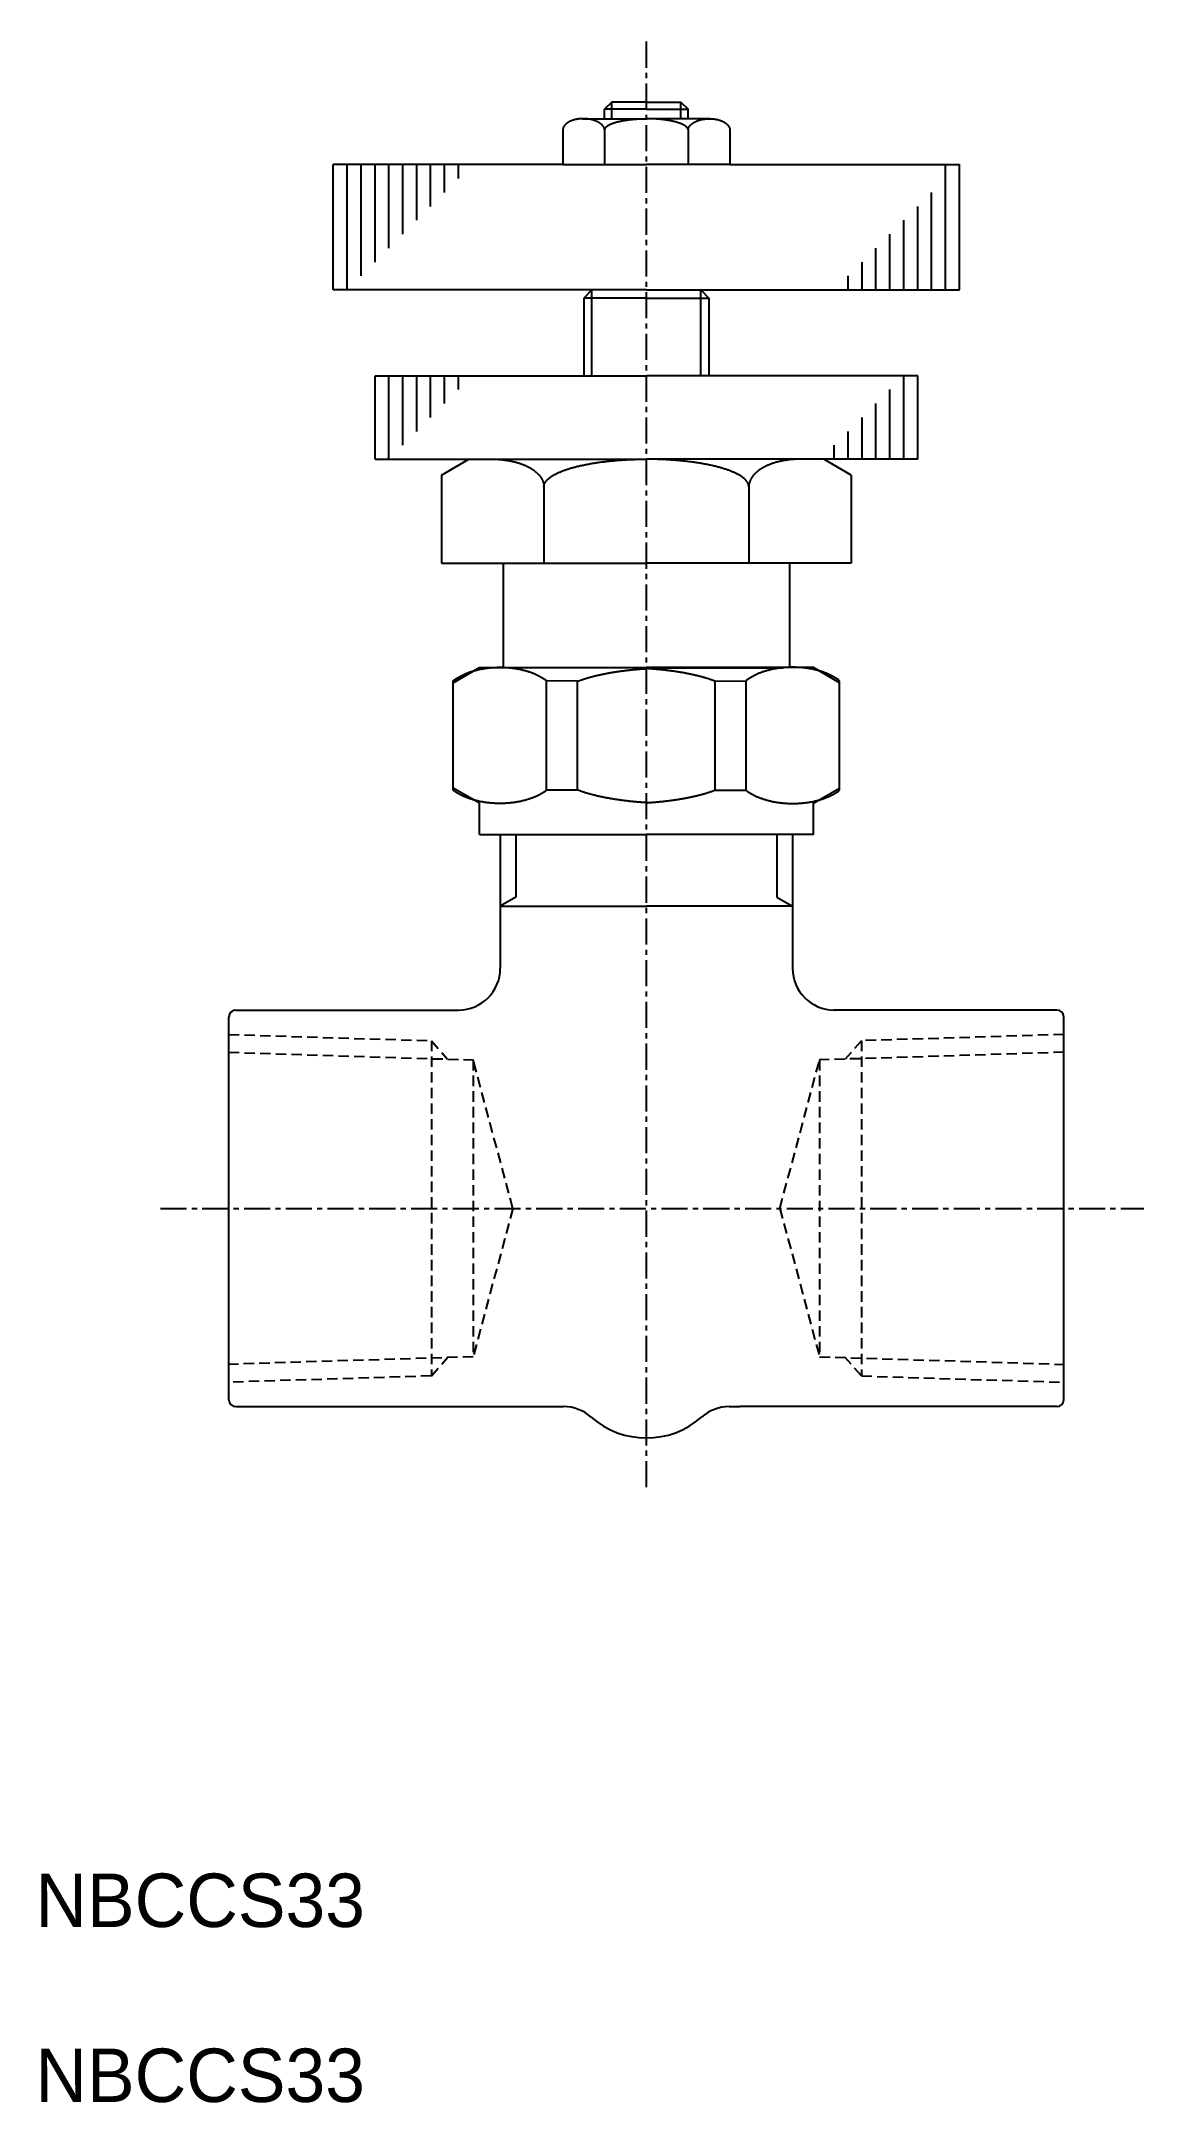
# Model space of a CAD drawing. Extents: x -17.7 to 35.2, y 109.9 to 208.7.
import ezdxf

# ---------------------------------------------------------------- set-up
doc = ezdxf.new("R2010")
doc.units = 0
doc.linetypes.add('CENTER', pattern=[2, 1.25, -0.25, 0.25, -0.25])
doc.linetypes.add('DASHED', pattern=[0.75, 0.5, -0.25])
doc.layers.get('0').update_dxf_attribs({"linetype": 'CONTINUOUS'})
doc.layers.add('CENTER', color=1, linetype='CENTER')

msp = doc.modelspace()

# ---------------------------------------------------------------- texts
at = {"color": 7, "linetype": 'CONTINUOUS'}
for p in [(-17.949, 118.354), (-17.949, 109.969)]:
    msp.add_text('NBCCS33', height=2.5597, dxfattribs=at).set_placement(p)

# ---------------------------------------------------------------- linework, layer by layer
at = {"color": 7, "linetype": 'CONTINUOUS'}
for p, q in [((9.672, 205.781), (9.322, 205.431)), ((9.672, 205.781), (9.322, 205.431)), ((11.322, 205.431), (9.322, 205.431)), ((11.322, 205.431), (9.322, 205.431)), ((9.322, 204.981), (9.322, 205.431)), ((9.322, 204.981), (9.322, 205.431)), ((11.322, 205.781), (9.672, 205.781)), ((11.322, 205.781), (9.672, 205.781)), ((11.322, 205.781), (12.972, 205.781)), ((11.322, 205.781), (12.972, 205.781)), ((11.322, 205.431), (13.322, 205.431)), ((11.322, 205.431), (13.322, 205.431)), ((12.972, 205.781), (13.322, 205.431)), ((12.972, 205.781), (13.322, 205.431)), ((13.322, 204.981), (13.322, 205.431)), ((13.322, 204.981), (13.322, 205.431)), ((8.267, 204.981), (11.322, 204.981)), ((8.267, 204.981), (11.322, 204.981)), ((9.322, 204.443), (9.322, 204.469)), ((9.322, 204.443), (9.322, 204.469)), ((9.322, 204.443), (9.322, 202.781)), ((9.322, 204.443), (9.322, 202.781)), ((14.377, 204.981), (11.322, 204.981)), ((14.377, 204.981), (11.322, 204.981)), ((13.322, 204.443), (13.322, 204.469)), ((13.322, 204.443), (13.322, 204.469)), ((13.322, 204.443), (13.322, 202.781)), ((13.322, 204.443), (13.322, 202.781)), ((7.322, 204.429), (7.322, 202.781)), ((7.322, 204.429), (7.322, 202.781)), ((15.322, 204.429), (15.322, 202.781)), ((15.322, 204.429), (15.322, 202.781)), ((-3.678, 196.781), (-3.678, 202.781)), ((7.322, 202.781), (-3.678, 202.781)), ((7.322, 202.781), (11.322, 202.781)), ((15.322, 202.781), (11.322, 202.781)), ((15.322, 202.781), (26.322, 202.781)), ((26.322, 196.781), (26.322, 202.781)), ((11.322, 196.781), (-3.678, 196.781)), ((11.322, 196.781), (-3.678, 196.781)), ((8.712, 196.781), (8.322, 196.391)), ((11.322, 196.781), (8.712, 196.781)), ((11.322, 196.781), (26.322, 196.781)), ((11.322, 196.781), (26.322, 196.781)), ((11.322, 196.781), (13.932, 196.781)), ((13.932, 196.781), (14.322, 196.391)), ((8.322, 196.391), (8.322, 192.669)), ((11.322, 196.391), (8.322, 196.391)), ((11.322, 196.391), (14.322, 196.391)), ((14.322, 196.391), (14.322, 192.669)), ((-1.678, 192.669), (11.322, 192.669)), ((-1.678, 188.669), (-1.678, 192.669)), ((24.322, 192.669), (11.322, 192.669)), ((24.322, 188.669), (24.322, 192.669)), ((-1.678, 188.669), (11.322, 188.669)), ((1.507, 187.91), (2.822, 188.669)), ((24.322, 188.669), (11.322, 188.669)), ((21.137, 187.91), (19.822, 188.669)), ((1.507, 187.91), (1.507, 183.684)), ((21.137, 187.91), (21.137, 183.684)), ((6.414, 187.349), (6.414, 183.684)), ((16.229, 187.349), (16.229, 183.684)), ((1.507, 183.684), (11.322, 183.684)), ((4.464, 183.684), (4.464, 178.684)), ((21.137, 183.684), (11.322, 183.684)), ((18.179, 183.684), (18.179, 178.684)), ((2.072, 177.962), (3.322, 178.684)), ((2.072, 172.81), (2.072, 178.058)), ((2.072, 172.906), (2.072, 177.962)), ((3.322, 178.684), (11.322, 178.684)), ((11.322, 178.675), (4.798, 178.675)), ((6.544, 172.81), (6.544, 178.058)), ((8.027, 178.03), (6.544, 178.058)), ((8.027, 172.821), (8.027, 178.03)), ((19.322, 178.684), (11.322, 178.684)), ((11.322, 178.675), (17.845, 178.675)), ((14.617, 178.03), (16.1, 178.058)), ((14.617, 172.821), (14.617, 178.03)), ((16.1, 172.81), (16.1, 178.058)), ((20.572, 177.962), (19.322, 178.684)), ((20.572, 172.81), (20.572, 178.058)), ((20.572, 172.906), (20.572, 177.962)), ((3.322, 172.184), (2.072, 172.906)), ((19.322, 172.184), (20.572, 172.906)), ((3.322, 170.684), (3.322, 172.184)), ((8.027, 172.821), (6.544, 172.81)), ((14.617, 172.821), (16.1, 172.81)), ((19.322, 170.684), (19.322, 172.184)), ((3.322, 170.684), (11.322, 170.684)), ((4.322, 170.684), (4.322, 164.281)), ((19.322, 170.684), (11.322, 170.684)), ((18.322, 170.684), (18.322, 164.281)), ((4.322, 167.251), (11.322, 167.251)), ((18.322, 167.251), (11.322, 167.251)), ((-8.345, 162.281), (2.322, 162.281)), ((30.988, 162.281), (20.322, 162.281)), ((-8.678, 143.614), (-8.678, 161.947)), ((31.322, 143.614), (31.322, 161.947)), ((-8.345, 143.281), (6.822, 143.281)), ((6.322, 143.281), (6.822, 143.281)), ((6.572, 143.281), (7.353, 143.281)), ((15.29, 143.281), (15.822, 143.281)), ((30.988, 143.281), (15.822, 143.281))]:
    msp.add_line(p, q, dxfattribs=at)
at = {"color": 3, "linetype": 'CONTINUOUS'}
for p, q in [((9.672, 204.981), (9.672, 205.781)), ((9.672, 204.981), (9.672, 205.781)), ((12.972, 204.981), (12.972, 205.781)), ((12.972, 204.981), (12.972, 205.781)), ((-3.012, 196.781), (-3.012, 202.781)), ((-2.345, 197.447), (-2.345, 202.781)), ((-1.678, 198.114), (-1.678, 202.781)), ((-1.012, 198.781), (-1.012, 202.781)), ((-0.345, 199.447), (-0.345, 202.781)), ((0.322, 200.114), (0.322, 202.781)), ((0.322, 200.114), (0.322, 202.781)), ((0.988, 200.781), (0.988, 202.781)), ((1.655, 201.447), (1.655, 202.781)), ((2.322, 202.114), (2.322, 202.781)), ((25.655, 196.781), (25.655, 202.781)), ((24.322, 196.781), (24.322, 200.781)), ((24.988, 196.781), (24.988, 201.447)), ((23.655, 196.781), (23.655, 200.114)), ((22.322, 196.781), (22.322, 198.781)), ((22.322, 196.781), (22.322, 198.781)), ((22.988, 196.781), (22.988, 199.447)), ((21.655, 196.781), (21.655, 198.114)), ((8.712, 192.669), (8.712, 196.781)), ((13.932, 192.669), (13.932, 196.781)), ((20.988, 196.781), (20.988, 197.447)), ((-1.012, 188.669), (-1.012, 192.669)), ((-0.345, 189.336), (-0.345, 192.669)), ((0.322, 190.003), (0.322, 192.669)), ((0.988, 190.669), (0.988, 192.669)), ((1.655, 191.336), (1.655, 192.669)), ((2.322, 192.003), (2.322, 192.669)), ((23.655, 188.669), (23.655, 192.669)), ((22.988, 188.669), (22.988, 192.003)), ((21.655, 188.669), (21.655, 190.669)), ((22.322, 188.669), (22.322, 191.336)), ((20.988, 188.669), (20.988, 190.003)), ((20.322, 188.669), (20.322, 189.336)), ((5.072, 170.684), (5.072, 167.684)), ((17.572, 170.684), (17.572, 167.684)), ((5.072, 167.684), (4.322, 167.251)), ((17.572, 167.684), (18.322, 167.251))]:
    msp.add_line(p, q, dxfattribs=at)
at = {"color": 3, "linetype": 'DASHED'}
for p, q in [((-8.678, 161.112), (1.022, 160.809)), ((31.322, 161.112), (21.622, 160.809)), ((-8.678, 160.256), (3.022, 159.89)), ((1.022, 160.809), (1.022, 144.753)), ((1.022, 160.809), (1.795, 159.928)), ((31.322, 160.256), (19.622, 159.89)), ((21.622, 160.809), (20.848, 159.928)), ((21.622, 160.809), (21.622, 144.753)), ((4.927, 152.781), (3.022, 159.89)), ((3.022, 159.89), (3.022, 145.671)), ((17.717, 152.781), (19.622, 159.89)), ((19.622, 159.89), (19.622, 145.671)), ((4.927, 152.781), (3.022, 145.671)), ((17.717, 152.781), (19.622, 145.671)), ((3.022, 145.671), (-8.678, 145.306)), ((1.022, 144.753), (1.795, 145.633)), ((19.622, 145.671), (31.322, 145.306)), ((21.622, 144.753), (20.848, 145.633)), ((1.022, 144.753), (-8.678, 144.45)), ((21.622, 144.753), (31.322, 144.45))]:
    msp.add_line(p, q, dxfattribs=at)
at = {"color": 7, "linetype": 'CONTINUOUS'}
for points in [[(9.323, 204.463, 0), (9.32, 204.476, 0), (9.317, 204.489, 0), (9.313, 204.502, 0), (9.309, 204.516, 0), (9.304, 204.529, 0), (9.299, 204.542, 0), (9.293, 204.555, 0), (9.286, 204.568, 0), (9.279, 204.581, 0), (9.271, 204.593, 0), (9.263, 204.606, 0), (9.254, 204.619, 0), (9.245, 204.631, 0), (9.235, 204.643, 0), (9.225, 204.656, 0), (9.214, 204.668, 0), (9.203, 204.68, 0), (9.191, 204.691, 0), (9.179, 204.703, 0), (9.166, 204.714, 0), (9.153, 204.726, 0), (9.139, 204.737, 0), (9.125, 204.748, 0), (9.11, 204.759, 0), (9.095, 204.769, 0), (9.079, 204.779, 0), (9.063, 204.79, 0), (9.047, 204.8, 0), (9.03, 204.809, 0), (9.013, 204.819, 0), (8.995, 204.828, 0), (8.977, 204.837, 0), (8.959, 204.846, 0), (8.94, 204.855, 0), (8.921, 204.863, 0), (8.902, 204.871, 0), (8.882, 204.879, 0), (8.862, 204.886, 0), (8.842, 204.894, 0), (8.821, 204.901, 0), (8.8, 204.908, 0), (8.779, 204.914, 0), (8.757, 204.92, 0), (8.736, 204.926, 0), (8.714, 204.932, 0), (8.691, 204.937, 0), (8.669, 204.942, 0), (8.646, 204.947, 0), (8.624, 204.951, 0), (8.601, 204.956, 0), (8.578, 204.959, 0), (8.554, 204.963, 0), (8.531, 204.966, 0), (8.508, 204.969, 0), (8.484, 204.972, 0), (8.46, 204.974, 0), (8.437, 204.976, 0), (8.413, 204.978, 0), (8.389, 204.979, 0), (8.365, 204.98, 0), (8.341, 204.981, 0), (8.317, 204.981, 0), (8.293, 204.981, 0), (8.269, 204.981, 0), (8.245, 204.981, 0), (8.222, 204.98, 0), (8.198, 204.979, 0), (8.174, 204.977, 0), (8.15, 204.975, 0), (8.127, 204.973, 0), (8.104, 204.971, 0), (8.08, 204.968, 0), (8.057, 204.965, 0), (8.034, 204.961, 0), (8.011, 204.958, 0), (7.989, 204.954, 0), (7.966, 204.949, 0), (7.944, 204.945, 0), (7.922, 204.94, 0), (7.9, 204.935, 0), (7.879, 204.929, 0), (7.857, 204.924, 0), (7.836, 204.917, 0), (7.815, 204.911, 0), (7.795, 204.905, 0), (7.775, 204.898, 0), (7.755, 204.89, 0), (7.735, 204.883, 0), (7.716, 204.875, 0), (7.697, 204.867, 0), (7.679, 204.859, 0), (7.661, 204.851, 0), (7.643, 204.842, 0), (7.626, 204.833, 0), (7.609, 204.824, 0), (7.592, 204.815, 0), (7.576, 204.805, 0), (7.56, 204.795, 0), (7.545, 204.785, 0), (7.53, 204.775, 0), (7.516, 204.764, 0), (7.502, 204.754, 0), (7.488, 204.743, 0), (7.475, 204.732, 0), (7.463, 204.721, 0), (7.451, 204.709, 0), (7.439, 204.698, 0), (7.428, 204.686, 0), (7.418, 204.674, 0), (7.408, 204.662, 0), (7.398, 204.65, 0), (7.39, 204.638, 0), (7.381, 204.625, 0), (7.373, 204.613, 0), (7.366, 204.6, 0), (7.359, 204.588, 0), (7.353, 204.575, 0), (7.347, 204.562, 0), (7.342, 204.549, 0), (7.338, 204.536, 0), (7.334, 204.523, 0), (7.33, 204.51, 0), (7.327, 204.496, 0), (7.325, 204.483, 0), (7.323, 204.47, 0), (7.322, 204.457, 0), (7.322, 204.443, 0), (7.322, 204.43, 0)], [(9.323, 204.463, 0), (9.32, 204.476, 0), (9.317, 204.489, 0), (9.313, 204.502, 0), (9.309, 204.516, 0), (9.304, 204.529, 0), (9.299, 204.542, 0), (9.293, 204.555, 0), (9.286, 204.568, 0), (9.279, 204.581, 0), (9.271, 204.593, 0), (9.263, 204.606, 0), (9.254, 204.619, 0), (9.245, 204.631, 0), (9.235, 204.643, 0), (9.225, 204.656, 0), (9.214, 204.668, 0), (9.203, 204.68, 0), (9.191, 204.691, 0), (9.179, 204.703, 0), (9.166, 204.714, 0), (9.153, 204.726, 0), (9.139, 204.737, 0), (9.125, 204.748, 0), (9.11, 204.759, 0), (9.095, 204.769, 0), (9.079, 204.779, 0), (9.063, 204.79, 0), (9.047, 204.8, 0), (9.03, 204.809, 0), (9.013, 204.819, 0), (8.995, 204.828, 0), (8.977, 204.837, 0), (8.959, 204.846, 0), (8.94, 204.855, 0), (8.921, 204.863, 0), (8.902, 204.871, 0), (8.882, 204.879, 0), (8.862, 204.886, 0), (8.842, 204.894, 0), (8.821, 204.901, 0), (8.8, 204.908, 0), (8.779, 204.914, 0), (8.757, 204.92, 0), (8.736, 204.926, 0), (8.714, 204.932, 0), (8.691, 204.937, 0), (8.669, 204.942, 0), (8.646, 204.947, 0), (8.624, 204.951, 0), (8.601, 204.956, 0), (8.578, 204.959, 0), (8.554, 204.963, 0), (8.531, 204.966, 0), (8.508, 204.969, 0), (8.484, 204.972, 0), (8.46, 204.974, 0), (8.437, 204.976, 0), (8.413, 204.978, 0), (8.389, 204.979, 0), (8.365, 204.98, 0), (8.341, 204.981, 0), (8.317, 204.981, 0), (8.293, 204.981, 0), (8.269, 204.981, 0), (8.245, 204.981, 0), (8.222, 204.98, 0), (8.198, 204.979, 0), (8.174, 204.977, 0), (8.15, 204.975, 0), (8.127, 204.973, 0), (8.104, 204.971, 0), (8.08, 204.968, 0), (8.057, 204.965, 0), (8.034, 204.961, 0), (8.011, 204.958, 0), (7.989, 204.954, 0), (7.966, 204.949, 0), (7.944, 204.945, 0), (7.922, 204.94, 0), (7.9, 204.935, 0), (7.879, 204.929, 0), (7.857, 204.924, 0), (7.836, 204.917, 0), (7.815, 204.911, 0), (7.795, 204.905, 0), (7.775, 204.898, 0), (7.755, 204.89, 0), (7.735, 204.883, 0), (7.716, 204.875, 0), (7.697, 204.867, 0), (7.679, 204.859, 0), (7.661, 204.851, 0), (7.643, 204.842, 0), (7.626, 204.833, 0), (7.609, 204.824, 0), (7.592, 204.815, 0), (7.576, 204.805, 0), (7.56, 204.795, 0), (7.545, 204.785, 0), (7.53, 204.775, 0), (7.516, 204.764, 0), (7.502, 204.754, 0), (7.488, 204.743, 0), (7.475, 204.732, 0), (7.463, 204.721, 0), (7.451, 204.709, 0), (7.439, 204.698, 0), (7.428, 204.686, 0), (7.418, 204.674, 0), (7.408, 204.662, 0), (7.398, 204.65, 0), (7.39, 204.638, 0), (7.381, 204.625, 0), (7.373, 204.613, 0), (7.366, 204.6, 0), (7.359, 204.588, 0), (7.353, 204.575, 0), (7.347, 204.562, 0), (7.342, 204.549, 0), (7.338, 204.536, 0), (7.334, 204.523, 0), (7.33, 204.51, 0), (7.327, 204.496, 0), (7.325, 204.483, 0), (7.323, 204.47, 0), (7.322, 204.457, 0), (7.322, 204.443, 0), (7.322, 204.43, 0)], [(9.322, 204.443, 0), (9.322, 204.45, 0), (9.322, 204.456, 0), (9.323, 204.463, 0), (9.324, 204.469, 0), (9.325, 204.476, 0), (9.327, 204.483, 0), (9.329, 204.489, 0), (9.331, 204.496, 0), (9.334, 204.502, 0), (9.337, 204.509, 0), (9.34, 204.515, 0), (9.343, 204.522, 0), (9.347, 204.529, 0), (9.351, 204.535, 0), (9.355, 204.542, 0), (9.36, 204.548, 0), (9.365, 204.554, 0), (9.37, 204.561, 0), (9.376, 204.567, 0), (9.382, 204.574, 0), (9.388, 204.58, 0), (9.394, 204.587, 0), (9.401, 204.593, 0), (9.408, 204.599, 0), (9.415, 204.606, 0), (9.423, 204.612, 0), (9.43, 204.618, 0), (9.439, 204.624, 0), (9.447, 204.631, 0), (9.456, 204.637, 0), (9.465, 204.643, 0), (9.474, 204.649, 0), (9.483, 204.655, 0), (9.493, 204.661, 0), (9.503, 204.667, 0), (9.514, 204.673, 0), (9.524, 204.679, 0), (9.535, 204.685, 0), (9.546, 204.691, 0), (9.558, 204.697, 0), (9.57, 204.702, 0), (9.582, 204.708, 0), (9.594, 204.714, 0), (9.606, 204.72, 0), (9.619, 204.725, 0), (9.632, 204.731, 0), (9.645, 204.736, 0), (9.659, 204.742, 0), (9.672, 204.747, 0), (9.687, 204.753, 0), (9.701, 204.758, 0), (9.715, 204.764, 0), (9.73, 204.769, 0), (9.745, 204.774, 0), (9.76, 204.779, 0), (9.776, 204.784, 0), (9.791, 204.789, 0), (9.807, 204.795, 0), (9.823, 204.799, 0), (9.84, 204.804, 0), (9.856, 204.809, 0), (9.873, 204.814, 0), (9.89, 204.819, 0), (9.907, 204.824, 0), (9.925, 204.828, 0), (9.943, 204.833, 0), (9.96, 204.837, 0), (9.979, 204.842, 0), (9.997, 204.846, 0), (10.015, 204.85, 0), (10.034, 204.855, 0), (10.053, 204.859, 0), (10.072, 204.863, 0), (10.091, 204.867, 0), (10.111, 204.871, 0), (10.13, 204.875, 0), (10.15, 204.879, 0), (10.17, 204.883, 0), (10.19, 204.887, 0), (10.211, 204.89, 0), (10.231, 204.894, 0), (10.252, 204.898, 0), (10.272, 204.901, 0), (10.293, 204.905, 0), (10.315, 204.908, 0), (10.336, 204.911, 0), (10.357, 204.914, 0), (10.379, 204.918, 0), (10.401, 204.921, 0), (10.422, 204.924, 0), (10.444, 204.927, 0), (10.467, 204.929, 0), (10.489, 204.932, 0), (10.511, 204.935, 0), (10.534, 204.938, 0), (10.556, 204.94, 0), (10.579, 204.943, 0), (10.602, 204.945, 0), (10.625, 204.947, 0), (10.648, 204.95, 0), (10.671, 204.952, 0), (10.694, 204.954, 0), (10.718, 204.956, 0), (10.741, 204.958, 0), (10.765, 204.96, 0), (10.788, 204.962, 0), (10.812, 204.963, 0), (10.836, 204.965, 0), (10.86, 204.967, 0), (10.883, 204.968, 0), (10.907, 204.969, 0), (10.931, 204.971, 0), (10.956, 204.972, 0), (10.98, 204.973, 0), (11.004, 204.974, 0), (11.028, 204.975, 0), (11.053, 204.976, 0), (11.077, 204.977, 0), (11.101, 204.978, 0), (11.126, 204.979, 0), (11.15, 204.979, 0), (11.175, 204.98, 0), (11.199, 204.98, 0), (11.224, 204.98, 0), (11.248, 204.981, 0), (11.273, 204.981, 0), (11.297, 204.981, 0), (11.322, 204.981, 0)], [(9.322, 204.443, 0), (9.322, 204.45, 0), (9.322, 204.456, 0), (9.323, 204.463, 0), (9.324, 204.469, 0), (9.325, 204.476, 0), (9.327, 204.483, 0), (9.329, 204.489, 0), (9.331, 204.496, 0), (9.334, 204.502, 0), (9.337, 204.509, 0), (9.34, 204.515, 0), (9.343, 204.522, 0), (9.347, 204.529, 0), (9.351, 204.535, 0), (9.355, 204.542, 0), (9.36, 204.548, 0), (9.365, 204.554, 0), (9.37, 204.561, 0), (9.376, 204.567, 0), (9.382, 204.574, 0), (9.388, 204.58, 0), (9.394, 204.587, 0), (9.401, 204.593, 0), (9.408, 204.599, 0), (9.415, 204.606, 0), (9.423, 204.612, 0), (9.43, 204.618, 0), (9.439, 204.624, 0), (9.447, 204.631, 0), (9.456, 204.637, 0), (9.465, 204.643, 0), (9.474, 204.649, 0), (9.483, 204.655, 0), (9.493, 204.661, 0), (9.503, 204.667, 0), (9.514, 204.673, 0), (9.524, 204.679, 0), (9.535, 204.685, 0), (9.546, 204.691, 0), (9.558, 204.697, 0), (9.57, 204.702, 0), (9.582, 204.708, 0), (9.594, 204.714, 0), (9.606, 204.72, 0), (9.619, 204.725, 0), (9.632, 204.731, 0), (9.645, 204.736, 0), (9.659, 204.742, 0), (9.672, 204.747, 0), (9.687, 204.753, 0), (9.701, 204.758, 0), (9.715, 204.764, 0), (9.73, 204.769, 0), (9.745, 204.774, 0), (9.76, 204.779, 0), (9.776, 204.784, 0), (9.791, 204.789, 0), (9.807, 204.795, 0), (9.823, 204.799, 0), (9.84, 204.804, 0), (9.856, 204.809, 0), (9.873, 204.814, 0), (9.89, 204.819, 0), (9.907, 204.824, 0), (9.925, 204.828, 0), (9.943, 204.833, 0), (9.96, 204.837, 0), (9.979, 204.842, 0), (9.997, 204.846, 0), (10.015, 204.85, 0), (10.034, 204.855, 0), (10.053, 204.859, 0), (10.072, 204.863, 0), (10.091, 204.867, 0), (10.111, 204.871, 0), (10.13, 204.875, 0), (10.15, 204.879, 0), (10.17, 204.883, 0), (10.19, 204.887, 0), (10.211, 204.89, 0), (10.231, 204.894, 0), (10.252, 204.898, 0), (10.272, 204.901, 0), (10.293, 204.905, 0), (10.315, 204.908, 0), (10.336, 204.911, 0), (10.357, 204.914, 0), (10.379, 204.918, 0), (10.401, 204.921, 0), (10.422, 204.924, 0), (10.444, 204.927, 0), (10.467, 204.929, 0), (10.489, 204.932, 0), (10.511, 204.935, 0), (10.534, 204.938, 0), (10.556, 204.94, 0), (10.579, 204.943, 0), (10.602, 204.945, 0), (10.625, 204.947, 0), (10.648, 204.95, 0), (10.671, 204.952, 0), (10.694, 204.954, 0), (10.718, 204.956, 0), (10.741, 204.958, 0), (10.765, 204.96, 0), (10.788, 204.962, 0), (10.812, 204.963, 0), (10.836, 204.965, 0), (10.86, 204.967, 0), (10.883, 204.968, 0), (10.907, 204.969, 0), (10.931, 204.971, 0), (10.956, 204.972, 0), (10.98, 204.973, 0), (11.004, 204.974, 0), (11.028, 204.975, 0), (11.053, 204.976, 0), (11.077, 204.977, 0), (11.101, 204.978, 0), (11.126, 204.979, 0), (11.15, 204.979, 0), (11.175, 204.98, 0), (11.199, 204.98, 0), (11.224, 204.98, 0), (11.248, 204.981, 0), (11.273, 204.981, 0), (11.297, 204.981, 0), (11.322, 204.981, 0)], [(13.322, 204.443, 0), (13.322, 204.45, 0), (13.321, 204.456, 0), (13.32, 204.463, 0), (13.319, 204.469, 0), (13.318, 204.476, 0), (13.316, 204.483, 0), (13.314, 204.489, 0), (13.312, 204.496, 0), (13.309, 204.502, 0), (13.307, 204.509, 0), (13.303, 204.515, 0), (13.3, 204.522, 0), (13.296, 204.529, 0), (13.292, 204.535, 0), (13.288, 204.542, 0), (13.283, 204.548, 0), (13.278, 204.554, 0), (13.273, 204.561, 0), (13.268, 204.567, 0), (13.262, 204.574, 0), (13.256, 204.58, 0), (13.249, 204.587, 0), (13.243, 204.593, 0), (13.236, 204.599, 0), (13.228, 204.606, 0), (13.221, 204.612, 0), (13.213, 204.618, 0), (13.205, 204.624, 0), (13.196, 204.631, 0), (13.188, 204.637, 0), (13.179, 204.643, 0), (13.169, 204.649, 0), (13.16, 204.655, 0), (13.15, 204.661, 0), (13.14, 204.667, 0), (13.13, 204.673, 0), (13.119, 204.679, 0), (13.108, 204.685, 0), (13.097, 204.691, 0), (13.086, 204.697, 0), (13.074, 204.702, 0), (13.062, 204.708, 0), (13.05, 204.714, 0), (13.037, 204.72, 0), (13.024, 204.725, 0), (13.011, 204.731, 0), (12.998, 204.736, 0), (12.985, 204.742, 0), (12.971, 204.747, 0), (12.957, 204.753, 0), (12.943, 204.758, 0), (12.928, 204.764, 0), (12.913, 204.769, 0), (12.898, 204.774, 0), (12.883, 204.779, 0), (12.868, 204.784, 0), (12.852, 204.789, 0), (12.836, 204.795, 0), (12.82, 204.799, 0), (12.804, 204.804, 0), (12.787, 204.809, 0), (12.77, 204.814, 0), (12.753, 204.819, 0), (12.736, 204.824, 0), (12.718, 204.828, 0), (12.701, 204.833, 0), (12.683, 204.837, 0), (12.665, 204.842, 0), (12.647, 204.846, 0), (12.628, 204.85, 0), (12.609, 204.855, 0), (12.59, 204.859, 0), (12.571, 204.863, 0), (12.552, 204.867, 0), (12.533, 204.871, 0), (12.513, 204.875, 0), (12.493, 204.879, 0), (12.473, 204.883, 0), (12.453, 204.887, 0), (12.433, 204.89, 0), (12.412, 204.894, 0), (12.392, 204.898, 0), (12.371, 204.901, 0), (12.35, 204.905, 0), (12.329, 204.908, 0), (12.307, 204.911, 0), (12.286, 204.914, 0), (12.264, 204.918, 0), (12.243, 204.921, 0), (12.221, 204.924, 0), (12.199, 204.927, 0), (12.177, 204.929, 0), (12.155, 204.932, 0), (12.132, 204.935, 0), (12.11, 204.938, 0), (12.087, 204.94, 0), (12.064, 204.943, 0), (12.041, 204.945, 0), (12.019, 204.947, 0), (11.995, 204.95, 0), (11.972, 204.952, 0), (11.949, 204.954, 0), (11.926, 204.956, 0), (11.902, 204.958, 0), (11.879, 204.96, 0), (11.855, 204.962, 0), (11.831, 204.963, 0), (11.808, 204.965, 0), (11.784, 204.967, 0), (11.76, 204.968, 0), (11.736, 204.969, 0), (11.712, 204.971, 0), (11.688, 204.972, 0), (11.664, 204.973, 0), (11.639, 204.974, 0), (11.615, 204.975, 0), (11.591, 204.976, 0), (11.566, 204.977, 0), (11.542, 204.978, 0), (11.518, 204.979, 0), (11.493, 204.979, 0), (11.469, 204.98, 0), (11.444, 204.98, 0), (11.42, 204.98, 0), (11.395, 204.981, 0), (11.371, 204.981, 0), (11.346, 204.981, 0), (11.322, 204.981, 0)], [(13.322, 204.443, 0), (13.322, 204.45, 0), (13.321, 204.456, 0), (13.32, 204.463, 0), (13.319, 204.469, 0), (13.318, 204.476, 0), (13.316, 204.483, 0), (13.314, 204.489, 0), (13.312, 204.496, 0), (13.309, 204.502, 0), (13.307, 204.509, 0), (13.303, 204.515, 0), (13.3, 204.522, 0), (13.296, 204.529, 0), (13.292, 204.535, 0), (13.288, 204.542, 0), (13.283, 204.548, 0), (13.278, 204.554, 0), (13.273, 204.561, 0), (13.268, 204.567, 0), (13.262, 204.574, 0), (13.256, 204.58, 0), (13.249, 204.587, 0), (13.243, 204.593, 0), (13.236, 204.599, 0), (13.228, 204.606, 0), (13.221, 204.612, 0), (13.213, 204.618, 0), (13.205, 204.624, 0), (13.196, 204.631, 0), (13.188, 204.637, 0), (13.179, 204.643, 0), (13.169, 204.649, 0), (13.16, 204.655, 0), (13.15, 204.661, 0), (13.14, 204.667, 0), (13.13, 204.673, 0), (13.119, 204.679, 0), (13.108, 204.685, 0), (13.097, 204.691, 0), (13.086, 204.697, 0), (13.074, 204.702, 0), (13.062, 204.708, 0), (13.05, 204.714, 0), (13.037, 204.72, 0), (13.024, 204.725, 0), (13.011, 204.731, 0), (12.998, 204.736, 0), (12.985, 204.742, 0), (12.971, 204.747, 0), (12.957, 204.753, 0), (12.943, 204.758, 0), (12.928, 204.764, 0), (12.913, 204.769, 0), (12.898, 204.774, 0), (12.883, 204.779, 0), (12.868, 204.784, 0), (12.852, 204.789, 0), (12.836, 204.795, 0), (12.82, 204.799, 0), (12.804, 204.804, 0), (12.787, 204.809, 0), (12.77, 204.814, 0), (12.753, 204.819, 0), (12.736, 204.824, 0), (12.718, 204.828, 0), (12.701, 204.833, 0), (12.683, 204.837, 0), (12.665, 204.842, 0), (12.647, 204.846, 0), (12.628, 204.85, 0), (12.609, 204.855, 0), (12.59, 204.859, 0), (12.571, 204.863, 0), (12.552, 204.867, 0), (12.533, 204.871, 0), (12.513, 204.875, 0), (12.493, 204.879, 0), (12.473, 204.883, 0), (12.453, 204.887, 0), (12.433, 204.89, 0), (12.412, 204.894, 0), (12.392, 204.898, 0), (12.371, 204.901, 0), (12.35, 204.905, 0), (12.329, 204.908, 0), (12.307, 204.911, 0), (12.286, 204.914, 0), (12.264, 204.918, 0), (12.243, 204.921, 0), (12.221, 204.924, 0), (12.199, 204.927, 0), (12.177, 204.929, 0), (12.155, 204.932, 0), (12.132, 204.935, 0), (12.11, 204.938, 0), (12.087, 204.94, 0), (12.064, 204.943, 0), (12.041, 204.945, 0), (12.019, 204.947, 0), (11.995, 204.95, 0), (11.972, 204.952, 0), (11.949, 204.954, 0), (11.926, 204.956, 0), (11.902, 204.958, 0), (11.879, 204.96, 0), (11.855, 204.962, 0), (11.831, 204.963, 0), (11.808, 204.965, 0), (11.784, 204.967, 0), (11.76, 204.968, 0), (11.736, 204.969, 0), (11.712, 204.971, 0), (11.688, 204.972, 0), (11.664, 204.973, 0), (11.639, 204.974, 0), (11.615, 204.975, 0), (11.591, 204.976, 0), (11.566, 204.977, 0), (11.542, 204.978, 0), (11.518, 204.979, 0), (11.493, 204.979, 0), (11.469, 204.98, 0), (11.444, 204.98, 0), (11.42, 204.98, 0), (11.395, 204.981, 0), (11.371, 204.981, 0), (11.346, 204.981, 0), (11.322, 204.981, 0)], [(13.32, 204.463, 0), (13.323, 204.476, 0), (13.326, 204.489, 0), (13.33, 204.502, 0), (13.334, 204.516, 0), (13.339, 204.529, 0), (13.345, 204.542, 0), (13.351, 204.555, 0), (13.357, 204.568, 0), (13.364, 204.581, 0), (13.372, 204.593, 0), (13.38, 204.606, 0), (13.389, 204.619, 0), (13.398, 204.631, 0), (13.408, 204.643, 0), (13.418, 204.656, 0), (13.429, 204.668, 0), (13.44, 204.68, 0), (13.452, 204.691, 0), (13.465, 204.703, 0), (13.477, 204.714, 0), (13.491, 204.726, 0), (13.504, 204.737, 0), (13.519, 204.748, 0), (13.533, 204.759, 0), (13.548, 204.769, 0), (13.564, 204.779, 0), (13.58, 204.79, 0), (13.596, 204.8, 0), (13.613, 204.809, 0), (13.63, 204.819, 0), (13.648, 204.828, 0), (13.666, 204.837, 0), (13.684, 204.846, 0), (13.703, 204.855, 0), (13.722, 204.863, 0), (13.742, 204.871, 0), (13.761, 204.879, 0), (13.781, 204.886, 0), (13.802, 204.894, 0), (13.822, 204.901, 0), (13.843, 204.908, 0), (13.865, 204.914, 0), (13.886, 204.92, 0), (13.908, 204.926, 0), (13.93, 204.932, 0), (13.952, 204.937, 0), (13.974, 204.942, 0), (13.997, 204.947, 0), (14.02, 204.951, 0), (14.043, 204.956, 0), (14.066, 204.959, 0), (14.089, 204.963, 0), (14.112, 204.966, 0), (14.136, 204.969, 0), (14.159, 204.972, 0), (14.183, 204.974, 0), (14.207, 204.976, 0), (14.231, 204.978, 0), (14.254, 204.979, 0), (14.278, 204.98, 0), (14.302, 204.981, 0), (14.326, 204.981, 0), (14.35, 204.981, 0), (14.374, 204.981, 0), (14.398, 204.981, 0), (14.422, 204.98, 0), (14.446, 204.979, 0), (14.469, 204.977, 0), (14.493, 204.975, 0), (14.516, 204.973, 0), (14.54, 204.971, 0), (14.563, 204.968, 0), (14.586, 204.965, 0), (14.609, 204.961, 0), (14.632, 204.958, 0), (14.655, 204.954, 0), (14.677, 204.949, 0), (14.699, 204.945, 0), (14.721, 204.94, 0), (14.743, 204.935, 0), (14.765, 204.929, 0), (14.786, 204.924, 0), (14.807, 204.917, 0), (14.828, 204.911, 0), (14.848, 204.905, 0), (14.869, 204.898, 0), (14.888, 204.89, 0), (14.908, 204.883, 0), (14.927, 204.875, 0), (14.946, 204.867, 0), (14.965, 204.859, 0), (14.983, 204.851, 0), (15, 204.842, 0), (15.018, 204.833, 0), (15.035, 204.824, 0), (15.051, 204.815, 0), (15.067, 204.805, 0), (15.083, 204.795, 0), (15.098, 204.785, 0), (15.113, 204.775, 0), (15.128, 204.764, 0), (15.142, 204.754, 0), (15.155, 204.743, 0), (15.168, 204.732, 0), (15.18, 204.721, 0), (15.192, 204.709, 0), (15.204, 204.698, 0), (15.215, 204.686, 0), (15.225, 204.674, 0), (15.235, 204.662, 0), (15.245, 204.65, 0), (15.254, 204.638, 0), (15.262, 204.625, 0), (15.27, 204.613, 0), (15.277, 204.6, 0), (15.284, 204.588, 0), (15.29, 204.575, 0), (15.296, 204.562, 0), (15.301, 204.549, 0), (15.306, 204.536, 0), (15.31, 204.523, 0), (15.313, 204.51, 0), (15.316, 204.496, 0), (15.318, 204.483, 0), (15.32, 204.47, 0), (15.321, 204.457, 0), (15.322, 204.443, 0), (15.322, 204.43, 0)], [(13.32, 204.463, 0), (13.323, 204.476, 0), (13.326, 204.489, 0), (13.33, 204.502, 0), (13.334, 204.516, 0), (13.339, 204.529, 0), (13.345, 204.542, 0), (13.351, 204.555, 0), (13.357, 204.568, 0), (13.364, 204.581, 0), (13.372, 204.593, 0), (13.38, 204.606, 0), (13.389, 204.619, 0), (13.398, 204.631, 0), (13.408, 204.643, 0), (13.418, 204.656, 0), (13.429, 204.668, 0), (13.44, 204.68, 0), (13.452, 204.691, 0), (13.465, 204.703, 0), (13.477, 204.714, 0), (13.491, 204.726, 0), (13.504, 204.737, 0), (13.519, 204.748, 0), (13.533, 204.759, 0), (13.548, 204.769, 0), (13.564, 204.779, 0), (13.58, 204.79, 0), (13.596, 204.8, 0), (13.613, 204.809, 0), (13.63, 204.819, 0), (13.648, 204.828, 0), (13.666, 204.837, 0), (13.684, 204.846, 0), (13.703, 204.855, 0), (13.722, 204.863, 0), (13.742, 204.871, 0), (13.761, 204.879, 0), (13.781, 204.886, 0), (13.802, 204.894, 0), (13.822, 204.901, 0), (13.843, 204.908, 0), (13.865, 204.914, 0), (13.886, 204.92, 0), (13.908, 204.926, 0), (13.93, 204.932, 0), (13.952, 204.937, 0), (13.974, 204.942, 0), (13.997, 204.947, 0), (14.02, 204.951, 0), (14.043, 204.956, 0), (14.066, 204.959, 0), (14.089, 204.963, 0), (14.112, 204.966, 0), (14.136, 204.969, 0), (14.159, 204.972, 0), (14.183, 204.974, 0), (14.207, 204.976, 0), (14.231, 204.978, 0), (14.254, 204.979, 0), (14.278, 204.98, 0), (14.302, 204.981, 0), (14.326, 204.981, 0), (14.35, 204.981, 0), (14.374, 204.981, 0), (14.398, 204.981, 0), (14.422, 204.98, 0), (14.446, 204.979, 0), (14.469, 204.977, 0), (14.493, 204.975, 0), (14.516, 204.973, 0), (14.54, 204.971, 0), (14.563, 204.968, 0), (14.586, 204.965, 0), (14.609, 204.961, 0), (14.632, 204.958, 0), (14.655, 204.954, 0), (14.677, 204.949, 0), (14.699, 204.945, 0), (14.721, 204.94, 0), (14.743, 204.935, 0), (14.765, 204.929, 0), (14.786, 204.924, 0), (14.807, 204.917, 0), (14.828, 204.911, 0), (14.848, 204.905, 0), (14.869, 204.898, 0), (14.888, 204.89, 0), (14.908, 204.883, 0), (14.927, 204.875, 0), (14.946, 204.867, 0), (14.965, 204.859, 0), (14.983, 204.851, 0), (15, 204.842, 0), (15.018, 204.833, 0), (15.035, 204.824, 0), (15.051, 204.815, 0), (15.067, 204.805, 0), (15.083, 204.795, 0), (15.098, 204.785, 0), (15.113, 204.775, 0), (15.128, 204.764, 0), (15.142, 204.754, 0), (15.155, 204.743, 0), (15.168, 204.732, 0), (15.18, 204.721, 0), (15.192, 204.709, 0), (15.204, 204.698, 0), (15.215, 204.686, 0), (15.225, 204.674, 0), (15.235, 204.662, 0), (15.245, 204.65, 0), (15.254, 204.638, 0), (15.262, 204.625, 0), (15.27, 204.613, 0), (15.277, 204.6, 0), (15.284, 204.588, 0), (15.29, 204.575, 0), (15.296, 204.562, 0), (15.301, 204.549, 0), (15.306, 204.536, 0), (15.31, 204.523, 0), (15.313, 204.51, 0), (15.316, 204.496, 0), (15.318, 204.483, 0), (15.32, 204.47, 0), (15.321, 204.457, 0), (15.322, 204.443, 0), (15.322, 204.43, 0)], [(3.96, 188.67, 0), (3.991, 188.67, 0), (4.021, 188.669, 0), (4.051, 188.669, 0), (4.081, 188.668, 0), (4.111, 188.667, 0), (4.141, 188.666, 0), (4.171, 188.665, 0), (4.201, 188.663, 0), (4.231, 188.662, 0), (4.261, 188.66, 0), (4.291, 188.658, 0), (4.32, 188.655, 0), (4.35, 188.653, 0), (4.38, 188.65, 0), (4.41, 188.647, 0), (4.439, 188.644, 0), (4.469, 188.641, 0), (4.498, 188.638, 0), (4.527, 188.634, 0), (4.557, 188.63, 0), (4.586, 188.626, 0), (4.615, 188.622, 0), (4.644, 188.617, 0), (4.673, 188.613, 0), (4.702, 188.608, 0), (4.73, 188.603, 0), (4.759, 188.598, 0), (4.787, 188.592, 0), (4.815, 188.587, 0), (4.844, 188.581, 0), (4.872, 188.575, 0), (4.899, 188.569, 0), (4.927, 188.563, 0), (4.955, 188.556, 0), (4.982, 188.55, 0), (5.01, 188.543, 0), (5.037, 188.536, 0), (5.064, 188.529, 0), (5.091, 188.521, 0), (5.117, 188.514, 0), (5.144, 188.506, 0), (5.17, 188.498, 0), (5.196, 188.49, 0), (5.222, 188.482, 0), (5.248, 188.473, 0), (5.273, 188.465, 0), (5.299, 188.456, 0), (5.324, 188.447, 0), (5.349, 188.438, 0), (5.373, 188.429, 0), (5.398, 188.419, 0), (5.422, 188.41, 0), (5.446, 188.4, 0), (5.47, 188.39, 0), (5.494, 188.38, 0), (5.517, 188.37, 0), (5.54, 188.36, 0), (5.563, 188.349, 0), (5.586, 188.338, 0), (5.608, 188.328, 0), (5.63, 188.317, 0), (5.652, 188.306, 0), (5.674, 188.294, 0), (5.696, 188.283, 0), (5.717, 188.271, 0), (5.738, 188.26, 0), (5.758, 188.248, 0), (5.779, 188.236, 0), (5.799, 188.224, 0), (5.818, 188.212, 0), (5.838, 188.199, 0), (5.857, 188.187, 0), (5.876, 188.174, 0), (5.895, 188.162, 0), (5.913, 188.149, 0), (5.931, 188.136, 0), (5.949, 188.123, 0), (5.967, 188.11, 0), (5.984, 188.096, 0), (6.001, 188.083, 0), (6.017, 188.069, 0), (6.034, 188.056, 0), (6.049, 188.042, 0), (6.065, 188.028, 0), (6.08, 188.014, 0), (6.095, 188, 0), (6.11, 187.986, 0), (6.124, 187.972, 0), (6.138, 187.958, 0), (6.152, 187.943, 0), (6.166, 187.929, 0), (6.179, 187.914, 0), (6.191, 187.899, 0), (6.204, 187.885, 0), (6.216, 187.87, 0), (6.227, 187.855, 0), (6.239, 187.84, 0), (6.25, 187.825, 0), (6.26, 187.81, 0), (6.271, 187.794, 0), (6.281, 187.779, 0), (6.29, 187.764, 0), (6.3, 187.748, 0), (6.309, 187.733, 0), (6.317, 187.717, 0), (6.325, 187.702, 0), (6.333, 187.686, 0), (6.341, 187.67, 0), (6.348, 187.655, 0), (6.355, 187.639, 0), (6.361, 187.623, 0), (6.367, 187.607, 0), (6.373, 187.591, 0), (6.378, 187.575, 0), (6.383, 187.559, 0), (6.388, 187.543, 0), (6.392, 187.527, 0), (6.396, 187.511, 0), (6.399, 187.495, 0), (6.402, 187.479, 0), (6.405, 187.463, 0), (6.408, 187.447, 0), (6.41, 187.431, 0), (6.411, 187.414, 0), (6.413, 187.398, 0), (6.413, 187.382, 0), (6.414, 187.366, 0), (6.414, 187.35, 0)], [(6.414, 187.35, 0), (6.415, 187.366, 0), (6.416, 187.382, 0), (6.418, 187.398, 0), (6.42, 187.414, 0), (6.423, 187.431, 0), (6.427, 187.447, 0), (6.432, 187.463, 0), (6.438, 187.479, 0), (6.444, 187.495, 0), (6.451, 187.511, 0), (6.459, 187.527, 0), (6.467, 187.543, 0), (6.477, 187.559, 0), (6.486, 187.575, 0), (6.497, 187.591, 0), (6.508, 187.607, 0), (6.521, 187.623, 0), (6.533, 187.639, 0), (6.547, 187.655, 0), (6.561, 187.67, 0), (6.576, 187.686, 0), (6.592, 187.702, 0), (6.608, 187.717, 0), (6.626, 187.733, 0), (6.643, 187.748, 0), (6.662, 187.764, 0), (6.681, 187.779, 0), (6.701, 187.794, 0), (6.722, 187.81, 0), (6.743, 187.825, 0), (6.765, 187.84, 0), (6.788, 187.855, 0), (6.811, 187.87, 0), (6.835, 187.885, 0), (6.86, 187.899, 0), (6.885, 187.914, 0), (6.911, 187.929, 0), (6.938, 187.943, 0), (6.966, 187.958, 0), (6.994, 187.972, 0), (7.022, 187.986, 0), (7.052, 188, 0), (7.082, 188.014, 0), (7.112, 188.028, 0), (7.144, 188.042, 0), (7.176, 188.056, 0), (7.208, 188.069, 0), (7.241, 188.083, 0), (7.275, 188.096, 0), (7.309, 188.11, 0), (7.344, 188.123, 0), (7.38, 188.136, 0), (7.416, 188.149, 0), (7.453, 188.162, 0), (7.49, 188.174, 0), (7.528, 188.187, 0), (7.567, 188.199, 0), (7.606, 188.212, 0), (7.645, 188.224, 0), (7.685, 188.236, 0), (7.726, 188.248, 0), (7.767, 188.26, 0), (7.809, 188.271, 0), (7.852, 188.283, 0), (7.894, 188.294, 0), (7.938, 188.306, 0), (7.982, 188.317, 0), (8.026, 188.328, 0), (8.071, 188.338, 0), (8.116, 188.349, 0), (8.162, 188.36, 0), (8.208, 188.37, 0), (8.255, 188.38, 0), (8.302, 188.39, 0), (8.35, 188.4, 0), (8.398, 188.41, 0), (8.447, 188.419, 0), (8.496, 188.429, 0), (8.545, 188.438, 0), (8.595, 188.447, 0), (8.646, 188.456, 0), (8.696, 188.465, 0), (8.747, 188.473, 0), (8.799, 188.482, 0), (8.851, 188.49, 0), (8.903, 188.498, 0), (8.955, 188.506, 0), (9.008, 188.514, 0), (9.062, 188.521, 0), (9.115, 188.529, 0), (9.169, 188.536, 0), (9.223, 188.543, 0), (9.278, 188.55, 0), (9.333, 188.556, 0), (9.388, 188.563, 0), (9.444, 188.569, 0), (9.499, 188.575, 0), (9.556, 188.581, 0), (9.612, 188.587, 0), (9.668, 188.592, 0), (9.725, 188.598, 0), (9.782, 188.603, 0), (9.84, 188.608, 0), (9.897, 188.613, 0), (9.955, 188.617, 0), (10.013, 188.622, 0), (10.071, 188.626, 0), (10.129, 188.63, 0), (10.188, 188.634, 0), (10.246, 188.638, 0), (10.305, 188.641, 0), (10.364, 188.644, 0), (10.423, 188.647, 0), (10.483, 188.65, 0), (10.542, 188.653, 0), (10.602, 188.655, 0), (10.661, 188.658, 0), (10.721, 188.66, 0), (10.781, 188.662, 0), (10.841, 188.663, 0), (10.901, 188.665, 0), (10.961, 188.666, 0), (11.021, 188.667, 0), (11.081, 188.668, 0), (11.141, 188.669, 0), (11.201, 188.669, 0), (11.261, 188.67, 0), (11.322, 188.67, 0)], [(16.229, 187.35, 0), (16.229, 187.366, 0), (16.228, 187.382, 0), (16.226, 187.398, 0), (16.223, 187.414, 0), (16.22, 187.431, 0), (16.216, 187.447, 0), (16.211, 187.463, 0), (16.206, 187.479, 0), (16.199, 187.495, 0), (16.192, 187.511, 0), (16.185, 187.527, 0), (16.176, 187.543, 0), (16.167, 187.559, 0), (16.157, 187.575, 0), (16.146, 187.591, 0), (16.135, 187.607, 0), (16.123, 187.623, 0), (16.11, 187.639, 0), (16.096, 187.655, 0), (16.082, 187.67, 0), (16.067, 187.686, 0), (16.051, 187.702, 0), (16.035, 187.717, 0), (16.018, 187.733, 0), (16, 187.748, 0), (15.981, 187.764, 0), (15.962, 187.779, 0), (15.942, 187.794, 0), (15.922, 187.81, 0), (15.9, 187.825, 0), (15.878, 187.84, 0), (15.856, 187.855, 0), (15.832, 187.87, 0), (15.808, 187.885, 0), (15.783, 187.899, 0), (15.758, 187.914, 0), (15.732, 187.929, 0), (15.705, 187.943, 0), (15.678, 187.958, 0), (15.65, 187.972, 0), (15.621, 187.986, 0), (15.592, 188, 0), (15.562, 188.014, 0), (15.531, 188.028, 0), (15.5, 188.042, 0), (15.468, 188.056, 0), (15.435, 188.069, 0), (15.402, 188.083, 0), (15.368, 188.096, 0), (15.334, 188.11, 0), (15.299, 188.123, 0), (15.263, 188.136, 0), (15.227, 188.149, 0), (15.19, 188.162, 0), (15.153, 188.174, 0), (15.115, 188.187, 0), (15.077, 188.199, 0), (15.038, 188.212, 0), (14.998, 188.224, 0), (14.958, 188.236, 0), (14.917, 188.248, 0), (14.876, 188.26, 0), (14.834, 188.271, 0), (14.792, 188.283, 0), (14.749, 188.294, 0), (14.706, 188.306, 0), (14.662, 188.317, 0), (14.617, 188.328, 0), (14.572, 188.338, 0), (14.527, 188.349, 0), (14.481, 188.36, 0), (14.435, 188.37, 0), (14.388, 188.38, 0), (14.341, 188.39, 0), (14.293, 188.4, 0), (14.245, 188.41, 0), (14.196, 188.419, 0), (14.147, 188.429, 0), (14.098, 188.438, 0), (14.048, 188.447, 0), (13.998, 188.456, 0), (13.947, 188.465, 0), (13.896, 188.473, 0), (13.845, 188.482, 0), (13.793, 188.49, 0), (13.741, 188.498, 0), (13.688, 188.506, 0), (13.635, 188.514, 0), (13.582, 188.521, 0), (13.528, 188.529, 0), (13.474, 188.536, 0), (13.42, 188.543, 0), (13.365, 188.55, 0), (13.31, 188.556, 0), (13.255, 188.563, 0), (13.2, 188.569, 0), (13.144, 188.575, 0), (13.088, 188.581, 0), (13.032, 188.587, 0), (12.975, 188.592, 0), (12.918, 188.598, 0), (12.861, 188.603, 0), (12.804, 188.608, 0), (12.746, 188.613, 0), (12.689, 188.617, 0), (12.631, 188.622, 0), (12.572, 188.626, 0), (12.514, 188.63, 0), (12.456, 188.634, 0), (12.397, 188.638, 0), (12.338, 188.641, 0), (12.279, 188.644, 0), (12.22, 188.647, 0), (12.161, 188.65, 0), (12.101, 188.653, 0), (12.042, 188.655, 0), (11.982, 188.658, 0), (11.922, 188.66, 0), (11.863, 188.662, 0), (11.803, 188.663, 0), (11.743, 188.665, 0), (11.683, 188.666, 0), (11.623, 188.667, 0), (11.562, 188.668, 0), (11.502, 188.669, 0), (11.442, 188.669, 0), (11.382, 188.67, 0), (11.322, 188.67, 0)], [(18.683, 188.67, 0), (18.653, 188.67, 0), (18.623, 188.669, 0), (18.593, 188.669, 0), (18.562, 188.668, 0), (18.532, 188.667, 0), (18.502, 188.666, 0), (18.472, 188.665, 0), (18.442, 188.663, 0), (18.412, 188.662, 0), (18.383, 188.66, 0), (18.353, 188.658, 0), (18.323, 188.655, 0), (18.293, 188.653, 0), (18.263, 188.65, 0), (18.234, 188.647, 0), (18.204, 188.644, 0), (18.175, 188.641, 0), (18.145, 188.638, 0), (18.116, 188.634, 0), (18.087, 188.63, 0), (18.058, 188.626, 0), (18.028, 188.622, 0), (17.999, 188.617, 0), (17.971, 188.613, 0), (17.942, 188.608, 0), (17.913, 188.603, 0), (17.885, 188.598, 0), (17.856, 188.592, 0), (17.828, 188.587, 0), (17.8, 188.581, 0), (17.772, 188.575, 0), (17.744, 188.569, 0), (17.716, 188.563, 0), (17.689, 188.556, 0), (17.661, 188.55, 0), (17.634, 188.543, 0), (17.607, 188.536, 0), (17.58, 188.529, 0), (17.553, 188.521, 0), (17.526, 188.514, 0), (17.5, 188.506, 0), (17.473, 188.498, 0), (17.447, 188.49, 0), (17.421, 188.482, 0), (17.396, 188.473, 0), (17.37, 188.465, 0), (17.345, 188.456, 0), (17.32, 188.447, 0), (17.295, 188.438, 0), (17.27, 188.429, 0), (17.245, 188.419, 0), (17.221, 188.41, 0), (17.197, 188.4, 0), (17.173, 188.39, 0), (17.15, 188.38, 0), (17.126, 188.37, 0), (17.103, 188.36, 0), (17.08, 188.349, 0), (17.057, 188.338, 0), (17.035, 188.328, 0), (17.013, 188.317, 0), (16.991, 188.306, 0), (16.969, 188.294, 0), (16.948, 188.283, 0), (16.927, 188.271, 0), (16.906, 188.26, 0), (16.885, 188.248, 0), (16.865, 188.236, 0), (16.845, 188.224, 0), (16.825, 188.212, 0), (16.805, 188.199, 0), (16.786, 188.187, 0), (16.767, 188.174, 0), (16.748, 188.162, 0), (16.73, 188.149, 0), (16.712, 188.136, 0), (16.694, 188.123, 0), (16.677, 188.11, 0), (16.66, 188.096, 0), (16.643, 188.083, 0), (16.626, 188.069, 0), (16.61, 188.056, 0), (16.594, 188.042, 0), (16.578, 188.028, 0), (16.563, 188.014, 0), (16.548, 188, 0), (16.533, 187.986, 0), (16.519, 187.972, 0), (16.505, 187.958, 0), (16.491, 187.943, 0), (16.478, 187.929, 0), (16.465, 187.914, 0), (16.452, 187.899, 0), (16.44, 187.885, 0), (16.428, 187.87, 0), (16.416, 187.855, 0), (16.405, 187.84, 0), (16.394, 187.825, 0), (16.383, 187.81, 0), (16.373, 187.794, 0), (16.363, 187.779, 0), (16.353, 187.764, 0), (16.344, 187.748, 0), (16.335, 187.733, 0), (16.326, 187.717, 0), (16.318, 187.702, 0), (16.31, 187.686, 0), (16.303, 187.67, 0), (16.296, 187.655, 0), (16.289, 187.639, 0), (16.282, 187.623, 0), (16.276, 187.607, 0), (16.271, 187.591, 0), (16.265, 187.575, 0), (16.26, 187.559, 0), (16.256, 187.543, 0), (16.251, 187.527, 0), (16.248, 187.511, 0), (16.244, 187.495, 0), (16.241, 187.479, 0), (16.238, 187.463, 0), (16.236, 187.447, 0), (16.234, 187.431, 0), (16.232, 187.414, 0), (16.231, 187.398, 0), (16.23, 187.382, 0), (16.229, 187.366, 0), (16.229, 187.35, 0)], [(2.072, 178.058, 0), (2.096, 178.077, 0), (2.12, 178.095, 0), (2.145, 178.113, 0), (2.17, 178.131, 0), (2.196, 178.148, 0), (2.222, 178.166, 0), (2.249, 178.183, 0), (2.276, 178.2, 0), (2.304, 178.217, 0), (2.332, 178.233, 0), (2.361, 178.249, 0), (2.39, 178.265, 0), (2.419, 178.281, 0), (2.449, 178.297, 0), (2.479, 178.312, 0), (2.51, 178.327, 0), (2.541, 178.342, 0), (2.572, 178.356, 0), (2.604, 178.37, 0), (2.636, 178.384, 0), (2.669, 178.398, 0), (2.702, 178.412, 0), (2.735, 178.425, 0), (2.769, 178.438, 0), (2.803, 178.45, 0), (2.837, 178.463, 0), (2.872, 178.475, 0), (2.907, 178.486, 0), (2.942, 178.498, 0), (2.977, 178.509, 0), (3.013, 178.52, 0), (3.049, 178.53, 0), (3.086, 178.541, 0), (3.123, 178.551, 0), (3.16, 178.56, 0), (3.197, 178.57, 0), (3.234, 178.579, 0), (3.272, 178.587, 0), (3.31, 178.596, 0), (3.348, 178.604, 0), (3.386, 178.612, 0), (3.425, 178.619, 0), (3.464, 178.626, 0), (3.503, 178.633, 0), (3.542, 178.64, 0), (3.581, 178.646, 0), (3.621, 178.652, 0), (3.66, 178.657, 0), (3.7, 178.662, 0), (3.74, 178.667, 0), (3.78, 178.672, 0), (3.82, 178.676, 0), (3.86, 178.68, 0), (3.901, 178.683, 0), (3.941, 178.687, 0), (3.982, 178.69, 0), (4.022, 178.692, 0), (4.063, 178.694, 0), (4.104, 178.696, 0), (4.144, 178.698, 0), (4.185, 178.699, 0), (4.226, 178.7, 0), (4.267, 178.7, 0), (4.308, 178.7, 0), (4.349, 178.7, 0), (4.389, 178.7, 0), (4.43, 178.699, 0), (4.471, 178.698, 0), (4.512, 178.696, 0), (4.553, 178.694, 0), (4.593, 178.692, 0), (4.634, 178.69, 0), (4.674, 178.687, 0), (4.715, 178.683, 0), (4.755, 178.68, 0), (4.795, 178.676, 0), (4.836, 178.672, 0), (4.876, 178.667, 0), (4.915, 178.662, 0), (4.955, 178.657, 0), (4.995, 178.652, 0), (5.034, 178.646, 0), (5.074, 178.64, 0), (5.113, 178.633, 0), (5.152, 178.626, 0), (5.19, 178.619, 0), (5.229, 178.612, 0), (5.267, 178.604, 0), (5.306, 178.596, 0), (5.344, 178.587, 0), (5.381, 178.579, 0), (5.419, 178.57, 0), (5.456, 178.56, 0), (5.493, 178.551, 0), (5.53, 178.541, 0), (5.566, 178.53, 0), (5.602, 178.52, 0), (5.638, 178.509, 0), (5.674, 178.498, 0), (5.709, 178.486, 0), (5.744, 178.475, 0), (5.779, 178.463, 0), (5.813, 178.45, 0), (5.847, 178.438, 0), (5.88, 178.425, 0), (5.914, 178.412, 0), (5.947, 178.398, 0), (5.979, 178.384, 0), (6.011, 178.37, 0), (6.043, 178.356, 0), (6.075, 178.342, 0), (6.106, 178.327, 0), (6.136, 178.312, 0), (6.167, 178.297, 0), (6.196, 178.281, 0), (6.226, 178.265, 0), (6.255, 178.249, 0), (6.283, 178.233, 0), (6.312, 178.217, 0), (6.339, 178.2, 0), (6.366, 178.183, 0), (6.393, 178.166, 0), (6.419, 178.148, 0), (6.445, 178.131, 0), (6.471, 178.113, 0), (6.496, 178.095, 0), (6.52, 178.077, 0), (6.544, 178.058, 0)], [(8.027, 178.03, 0), (8.045, 178.037, 0), (8.063, 178.044, 0), (8.082, 178.051, 0), (8.1, 178.058, 0), (8.119, 178.065, 0), (8.138, 178.072, 0), (8.157, 178.079, 0), (8.176, 178.086, 0), (8.196, 178.093, 0), (8.215, 178.1, 0), (8.235, 178.107, 0), (8.255, 178.114, 0), (8.275, 178.12, 0), (8.295, 178.127, 0), (8.315, 178.134, 0), (8.335, 178.141, 0), (8.356, 178.147, 0), (8.377, 178.154, 0), (8.397, 178.16, 0), (8.418, 178.167, 0), (8.439, 178.173, 0), (8.461, 178.18, 0), (8.482, 178.186, 0), (8.503, 178.193, 0), (8.525, 178.199, 0), (8.547, 178.205, 0), (8.569, 178.212, 0), (8.591, 178.218, 0), (8.613, 178.224, 0), (8.635, 178.23, 0), (8.658, 178.237, 0), (8.68, 178.243, 0), (8.703, 178.249, 0), (8.726, 178.255, 0), (8.749, 178.261, 0), (8.772, 178.267, 0), (8.795, 178.273, 0), (8.818, 178.279, 0), (8.842, 178.285, 0), (8.865, 178.29, 0), (8.889, 178.296, 0), (8.913, 178.302, 0), (8.937, 178.308, 0), (8.961, 178.313, 0), (8.985, 178.319, 0), (9.009, 178.325, 0), (9.033, 178.33, 0), (9.058, 178.336, 0), (9.083, 178.341, 0), (9.107, 178.347, 0), (9.132, 178.352, 0), (9.157, 178.358, 0), (9.182, 178.363, 0), (9.207, 178.368, 0), (9.233, 178.373, 0), (9.258, 178.379, 0), (9.284, 178.384, 0), (9.309, 178.389, 0), (9.335, 178.394, 0), (9.361, 178.399, 0), (9.387, 178.404, 0), (9.413, 178.409, 0), (9.439, 178.414, 0), (9.466, 178.419, 0), (9.492, 178.424, 0), (9.518, 178.428, 0), (9.545, 178.433, 0), (9.572, 178.438, 0), (9.599, 178.443, 0), (9.625, 178.447, 0), (9.652, 178.452, 0), (9.68, 178.456, 0), (9.707, 178.461, 0), (9.734, 178.465, 0), (9.761, 178.47, 0), (9.789, 178.474, 0), (9.816, 178.479, 0), (9.844, 178.483, 0), (9.872, 178.487, 0), (9.9, 178.491, 0), (9.928, 178.495, 0), (9.956, 178.499, 0), (9.984, 178.504, 0), (10.012, 178.508, 0), (10.04, 178.512, 0), (10.068, 178.515, 0), (10.097, 178.519, 0), (10.125, 178.523, 0), (10.154, 178.527, 0), (10.183, 178.531, 0), (10.211, 178.534, 0), (10.24, 178.538, 0), (10.269, 178.542, 0), (10.298, 178.545, 0), (10.327, 178.549, 0), (10.356, 178.552, 0), (10.385, 178.556, 0), (10.415, 178.559, 0), (10.444, 178.562, 0), (10.474, 178.566, 0), (10.503, 178.569, 0), (10.533, 178.572, 0), (10.562, 178.575, 0), (10.592, 178.578, 0), (10.622, 178.581, 0), (10.651, 178.585, 0), (10.681, 178.587, 0), (10.711, 178.59, 0), (10.741, 178.593, 0), (10.771, 178.596, 0), (10.801, 178.599, 0), (10.832, 178.602, 0), (10.862, 178.604, 0), (10.892, 178.607, 0), (10.923, 178.609, 0), (10.953, 178.612, 0), (10.983, 178.614, 0), (11.014, 178.617, 0), (11.044, 178.619, 0), (11.075, 178.622, 0), (11.106, 178.624, 0), (11.136, 178.626, 0), (11.167, 178.628, 0), (11.198, 178.63, 0), (11.229, 178.633, 0), (11.26, 178.635, 0), (11.291, 178.637, 0), (11.322, 178.639, 0)], [(14.616, 178.03, 0), (14.598, 178.037, 0), (14.58, 178.044, 0), (14.561, 178.051, 0), (14.543, 178.058, 0), (14.524, 178.065, 0), (14.505, 178.072, 0), (14.486, 178.079, 0), (14.467, 178.086, 0), (14.447, 178.093, 0), (14.428, 178.1, 0), (14.408, 178.107, 0), (14.389, 178.114, 0), (14.369, 178.12, 0), (14.348, 178.127, 0), (14.328, 178.134, 0), (14.308, 178.141, 0), (14.287, 178.147, 0), (14.267, 178.154, 0), (14.246, 178.16, 0), (14.225, 178.167, 0), (14.204, 178.173, 0), (14.183, 178.18, 0), (14.161, 178.186, 0), (14.14, 178.193, 0), (14.118, 178.199, 0), (14.097, 178.205, 0), (14.075, 178.212, 0), (14.053, 178.218, 0), (14.03, 178.224, 0), (14.008, 178.23, 0), (13.986, 178.237, 0), (13.963, 178.243, 0), (13.941, 178.249, 0), (13.918, 178.255, 0), (13.895, 178.261, 0), (13.872, 178.267, 0), (13.849, 178.273, 0), (13.825, 178.279, 0), (13.802, 178.285, 0), (13.778, 178.29, 0), (13.755, 178.296, 0), (13.731, 178.302, 0), (13.707, 178.308, 0), (13.683, 178.313, 0), (13.659, 178.319, 0), (13.634, 178.325, 0), (13.61, 178.33, 0), (13.585, 178.336, 0), (13.561, 178.341, 0), (13.536, 178.347, 0), (13.511, 178.352, 0), (13.486, 178.358, 0), (13.461, 178.363, 0), (13.436, 178.368, 0), (13.411, 178.373, 0), (13.385, 178.379, 0), (13.36, 178.384, 0), (13.334, 178.389, 0), (13.308, 178.394, 0), (13.282, 178.399, 0), (13.256, 178.404, 0), (13.23, 178.409, 0), (13.204, 178.414, 0), (13.178, 178.419, 0), (13.151, 178.424, 0), (13.125, 178.428, 0), (13.098, 178.433, 0), (13.072, 178.438, 0), (13.045, 178.443, 0), (13.018, 178.447, 0), (12.991, 178.452, 0), (12.964, 178.456, 0), (12.937, 178.461, 0), (12.909, 178.465, 0), (12.882, 178.47, 0), (12.855, 178.474, 0), (12.827, 178.479, 0), (12.799, 178.483, 0), (12.772, 178.487, 0), (12.744, 178.491, 0), (12.716, 178.495, 0), (12.688, 178.499, 0), (12.66, 178.504, 0), (12.632, 178.508, 0), (12.603, 178.512, 0), (12.575, 178.515, 0), (12.546, 178.519, 0), (12.518, 178.523, 0), (12.489, 178.527, 0), (12.461, 178.531, 0), (12.432, 178.534, 0), (12.403, 178.538, 0), (12.374, 178.542, 0), (12.345, 178.545, 0), (12.316, 178.549, 0), (12.287, 178.552, 0), (12.258, 178.556, 0), (12.229, 178.559, 0), (12.199, 178.562, 0), (12.17, 178.566, 0), (12.14, 178.569, 0), (12.111, 178.572, 0), (12.081, 178.575, 0), (12.051, 178.578, 0), (12.022, 178.581, 0), (11.992, 178.585, 0), (11.962, 178.587, 0), (11.932, 178.59, 0), (11.902, 178.593, 0), (11.872, 178.596, 0), (11.842, 178.599, 0), (11.812, 178.602, 0), (11.781, 178.604, 0), (11.751, 178.607, 0), (11.721, 178.609, 0), (11.69, 178.612, 0), (11.66, 178.614, 0), (11.629, 178.617, 0), (11.599, 178.619, 0), (11.568, 178.622, 0), (11.538, 178.624, 0), (11.507, 178.626, 0), (11.476, 178.628, 0), (11.445, 178.63, 0), (11.414, 178.633, 0), (11.384, 178.635, 0), (11.353, 178.637, 0), (11.322, 178.639, 0)], [(20.572, 178.058, 0), (20.548, 178.077, 0), (20.523, 178.095, 0), (20.499, 178.113, 0), (20.473, 178.131, 0), (20.447, 178.148, 0), (20.421, 178.166, 0), (20.394, 178.183, 0), (20.367, 178.2, 0), (20.339, 178.217, 0), (20.311, 178.233, 0), (20.283, 178.249, 0), (20.254, 178.265, 0), (20.224, 178.281, 0), (20.195, 178.297, 0), (20.164, 178.312, 0), (20.134, 178.327, 0), (20.103, 178.342, 0), (20.071, 178.356, 0), (20.039, 178.37, 0), (20.007, 178.384, 0), (19.975, 178.398, 0), (19.942, 178.412, 0), (19.908, 178.425, 0), (19.875, 178.438, 0), (19.841, 178.45, 0), (19.806, 178.463, 0), (19.772, 178.475, 0), (19.737, 178.486, 0), (19.702, 178.498, 0), (19.666, 178.509, 0), (19.63, 178.52, 0), (19.594, 178.53, 0), (19.557, 178.541, 0), (19.521, 178.551, 0), (19.484, 178.56, 0), (19.447, 178.57, 0), (19.409, 178.579, 0), (19.371, 178.587, 0), (19.333, 178.596, 0), (19.295, 178.604, 0), (19.257, 178.612, 0), (19.218, 178.619, 0), (19.18, 178.626, 0), (19.141, 178.633, 0), (19.101, 178.64, 0), (19.062, 178.646, 0), (19.023, 178.652, 0), (18.983, 178.657, 0), (18.943, 178.662, 0), (18.903, 178.667, 0), (18.863, 178.672, 0), (18.823, 178.676, 0), (18.783, 178.68, 0), (18.743, 178.683, 0), (18.702, 178.687, 0), (18.662, 178.69, 0), (18.621, 178.692, 0), (18.58, 178.694, 0), (18.54, 178.696, 0), (18.499, 178.698, 0), (18.458, 178.699, 0), (18.417, 178.7, 0), (18.376, 178.7, 0), (18.336, 178.7, 0), (18.295, 178.7, 0), (18.254, 178.7, 0), (18.213, 178.699, 0), (18.172, 178.698, 0), (18.132, 178.696, 0), (18.091, 178.694, 0), (18.05, 178.692, 0), (18.01, 178.69, 0), (17.969, 178.687, 0), (17.929, 178.683, 0), (17.888, 178.68, 0), (17.848, 178.676, 0), (17.808, 178.672, 0), (17.768, 178.667, 0), (17.728, 178.662, 0), (17.688, 178.657, 0), (17.649, 178.652, 0), (17.609, 178.646, 0), (17.57, 178.64, 0), (17.531, 178.633, 0), (17.492, 178.626, 0), (17.453, 178.619, 0), (17.414, 178.612, 0), (17.376, 178.604, 0), (17.338, 178.596, 0), (17.3, 178.587, 0), (17.262, 178.579, 0), (17.225, 178.57, 0), (17.187, 178.56, 0), (17.15, 178.551, 0), (17.114, 178.541, 0), (17.077, 178.53, 0), (17.041, 178.52, 0), (17.005, 178.509, 0), (16.97, 178.498, 0), (16.934, 178.486, 0), (16.899, 178.475, 0), (16.865, 178.463, 0), (16.831, 178.45, 0), (16.797, 178.438, 0), (16.763, 178.425, 0), (16.73, 178.412, 0), (16.697, 178.398, 0), (16.664, 178.384, 0), (16.632, 178.37, 0), (16.6, 178.356, 0), (16.569, 178.342, 0), (16.538, 178.327, 0), (16.507, 178.312, 0), (16.477, 178.297, 0), (16.447, 178.281, 0), (16.417, 178.265, 0), (16.388, 178.249, 0), (16.36, 178.233, 0), (16.332, 178.217, 0), (16.304, 178.2, 0), (16.277, 178.183, 0), (16.25, 178.166, 0), (16.224, 178.148, 0), (16.198, 178.131, 0), (16.173, 178.113, 0), (16.148, 178.095, 0), (16.123, 178.077, 0), (16.1, 178.058, 0)], [(6.544, 172.81, 0), (6.52, 172.792, 0), (6.496, 172.774, 0), (6.471, 172.756, 0), (6.445, 172.739, 0), (6.419, 172.721, 0), (6.393, 172.704, 0), (6.366, 172.687, 0), (6.339, 172.67, 0), (6.312, 172.654, 0), (6.283, 172.638, 0), (6.255, 172.621, 0), (6.226, 172.606, 0), (6.196, 172.59, 0), (6.167, 172.575, 0), (6.136, 172.56, 0), (6.106, 172.545, 0), (6.075, 172.53, 0), (6.043, 172.516, 0), (6.011, 172.502, 0), (5.979, 172.488, 0), (5.947, 172.474, 0), (5.914, 172.461, 0), (5.88, 172.448, 0), (5.847, 172.435, 0), (5.813, 172.423, 0), (5.779, 172.411, 0), (5.744, 172.399, 0), (5.709, 172.387, 0), (5.674, 172.376, 0), (5.638, 172.365, 0), (5.602, 172.354, 0), (5.566, 172.344, 0), (5.53, 172.334, 0), (5.493, 172.324, 0), (5.456, 172.314, 0), (5.419, 172.305, 0), (5.381, 172.296, 0), (5.344, 172.287, 0), (5.306, 172.279, 0), (5.267, 172.271, 0), (5.229, 172.263, 0), (5.19, 172.256, 0), (5.152, 172.249, 0), (5.113, 172.242, 0), (5.074, 172.236, 0), (5.034, 172.23, 0), (4.995, 172.224, 0), (4.955, 172.218, 0), (4.915, 172.213, 0), (4.876, 172.208, 0), (4.836, 172.204, 0), (4.795, 172.2, 0), (4.755, 172.196, 0), (4.715, 172.192, 0), (4.674, 172.189, 0), (4.634, 172.186, 0), (4.593, 172.184, 0), (4.553, 172.182, 0), (4.512, 172.18, 0), (4.471, 172.178, 0), (4.43, 172.177, 0), (4.389, 172.176, 0), (4.349, 172.176, 0), (4.308, 172.176, 0), (4.267, 172.176, 0), (4.226, 172.176, 0), (4.185, 172.177, 0), (4.144, 172.178, 0), (4.104, 172.18, 0), (4.063, 172.182, 0), (4.022, 172.184, 0), (3.982, 172.186, 0), (3.941, 172.189, 0), (3.901, 172.192, 0), (3.86, 172.196, 0), (3.82, 172.2, 0), (3.78, 172.204, 0), (3.74, 172.208, 0), (3.7, 172.213, 0), (3.66, 172.218, 0), (3.621, 172.224, 0), (3.581, 172.23, 0), (3.542, 172.236, 0), (3.503, 172.242, 0), (3.464, 172.249, 0), (3.425, 172.256, 0), (3.386, 172.263, 0), (3.348, 172.271, 0), (3.31, 172.279, 0), (3.272, 172.287, 0), (3.234, 172.296, 0), (3.197, 172.305, 0), (3.16, 172.314, 0), (3.123, 172.324, 0), (3.086, 172.334, 0), (3.049, 172.344, 0), (3.013, 172.354, 0), (2.977, 172.365, 0), (2.942, 172.376, 0), (2.907, 172.387, 0), (2.872, 172.399, 0), (2.837, 172.411, 0), (2.803, 172.423, 0), (2.769, 172.435, 0), (2.735, 172.448, 0), (2.702, 172.461, 0), (2.669, 172.474, 0), (2.636, 172.488, 0), (2.604, 172.502, 0), (2.572, 172.516, 0), (2.541, 172.53, 0), (2.51, 172.545, 0), (2.479, 172.56, 0), (2.449, 172.575, 0), (2.419, 172.59, 0), (2.39, 172.606, 0), (2.361, 172.621, 0), (2.332, 172.638, 0), (2.304, 172.654, 0), (2.276, 172.67, 0), (2.249, 172.687, 0), (2.222, 172.704, 0), (2.196, 172.721, 0), (2.17, 172.739, 0), (2.145, 172.756, 0), (2.12, 172.774, 0), (2.096, 172.792, 0), (2.072, 172.81, 0)], [(11.322, 172.213, 0), (11.291, 172.215, 0), (11.26, 172.217, 0), (11.229, 172.219, 0), (11.198, 172.221, 0), (11.167, 172.223, 0), (11.136, 172.225, 0), (11.106, 172.228, 0), (11.075, 172.23, 0), (11.044, 172.232, 0), (11.014, 172.235, 0), (10.983, 172.237, 0), (10.953, 172.239, 0), (10.923, 172.242, 0), (10.892, 172.245, 0), (10.862, 172.247, 0), (10.832, 172.25, 0), (10.801, 172.253, 0), (10.771, 172.255, 0), (10.741, 172.258, 0), (10.711, 172.261, 0), (10.681, 172.264, 0), (10.651, 172.267, 0), (10.622, 172.27, 0), (10.592, 172.273, 0), (10.562, 172.276, 0), (10.533, 172.279, 0), (10.503, 172.282, 0), (10.474, 172.286, 0), (10.444, 172.289, 0), (10.415, 172.292, 0), (10.385, 172.296, 0), (10.356, 172.299, 0), (10.327, 172.303, 0), (10.298, 172.306, 0), (10.269, 172.31, 0), (10.24, 172.313, 0), (10.211, 172.317, 0), (10.183, 172.321, 0), (10.154, 172.324, 0), (10.125, 172.328, 0), (10.097, 172.332, 0), (10.068, 172.336, 0), (10.04, 172.34, 0), (10.012, 172.344, 0), (9.984, 172.348, 0), (9.956, 172.352, 0), (9.928, 172.356, 0), (9.9, 172.36, 0), (9.872, 172.364, 0), (9.844, 172.369, 0), (9.816, 172.373, 0), (9.789, 172.377, 0), (9.761, 172.382, 0), (9.734, 172.386, 0), (9.707, 172.391, 0), (9.68, 172.395, 0), (9.652, 172.4, 0), (9.625, 172.404, 0), (9.599, 172.409, 0), (9.572, 172.413, 0), (9.545, 172.418, 0), (9.518, 172.423, 0), (9.492, 172.428, 0), (9.466, 172.433, 0), (9.439, 172.437, 0), (9.413, 172.442, 0), (9.387, 172.447, 0), (9.361, 172.452, 0), (9.335, 172.457, 0), (9.309, 172.463, 0), (9.284, 172.468, 0), (9.258, 172.473, 0), (9.233, 172.478, 0), (9.207, 172.483, 0), (9.182, 172.489, 0), (9.157, 172.494, 0), (9.132, 172.499, 0), (9.107, 172.505, 0), (9.083, 172.51, 0), (9.058, 172.516, 0), (9.033, 172.521, 0), (9.009, 172.527, 0), (8.985, 172.532, 0), (8.961, 172.538, 0), (8.937, 172.544, 0), (8.913, 172.549, 0), (8.889, 172.555, 0), (8.865, 172.561, 0), (8.842, 172.567, 0), (8.818, 172.573, 0), (8.795, 172.579, 0), (8.772, 172.585, 0), (8.749, 172.591, 0), (8.726, 172.597, 0), (8.703, 172.603, 0), (8.68, 172.609, 0), (8.658, 172.615, 0), (8.635, 172.621, 0), (8.613, 172.627, 0), (8.591, 172.633, 0), (8.569, 172.64, 0), (8.547, 172.646, 0), (8.525, 172.652, 0), (8.503, 172.659, 0), (8.482, 172.665, 0), (8.461, 172.672, 0), (8.439, 172.678, 0), (8.418, 172.684, 0), (8.397, 172.691, 0), (8.377, 172.698, 0), (8.356, 172.704, 0), (8.335, 172.711, 0), (8.315, 172.718, 0), (8.295, 172.724, 0), (8.275, 172.731, 0), (8.255, 172.738, 0), (8.235, 172.745, 0), (8.215, 172.751, 0), (8.196, 172.758, 0), (8.176, 172.765, 0), (8.157, 172.772, 0), (8.138, 172.779, 0), (8.119, 172.786, 0), (8.1, 172.793, 0), (8.082, 172.8, 0), (8.063, 172.807, 0), (8.045, 172.814, 0), (8.027, 172.821, 0)], [(11.322, 172.213, 0), (11.353, 172.215, 0), (11.384, 172.217, 0), (11.414, 172.219, 0), (11.445, 172.221, 0), (11.476, 172.223, 0), (11.507, 172.225, 0), (11.538, 172.228, 0), (11.568, 172.23, 0), (11.599, 172.232, 0), (11.629, 172.235, 0), (11.66, 172.237, 0), (11.69, 172.239, 0), (11.721, 172.242, 0), (11.751, 172.245, 0), (11.781, 172.247, 0), (11.812, 172.25, 0), (11.842, 172.253, 0), (11.872, 172.255, 0), (11.902, 172.258, 0), (11.932, 172.261, 0), (11.962, 172.264, 0), (11.992, 172.267, 0), (12.022, 172.27, 0), (12.051, 172.273, 0), (12.081, 172.276, 0), (12.111, 172.279, 0), (12.14, 172.282, 0), (12.17, 172.286, 0), (12.199, 172.289, 0), (12.229, 172.292, 0), (12.258, 172.296, 0), (12.287, 172.299, 0), (12.316, 172.303, 0), (12.345, 172.306, 0), (12.374, 172.31, 0), (12.403, 172.313, 0), (12.432, 172.317, 0), (12.461, 172.321, 0), (12.489, 172.324, 0), (12.518, 172.328, 0), (12.546, 172.332, 0), (12.575, 172.336, 0), (12.603, 172.34, 0), (12.632, 172.344, 0), (12.66, 172.348, 0), (12.688, 172.352, 0), (12.716, 172.356, 0), (12.744, 172.36, 0), (12.772, 172.364, 0), (12.799, 172.369, 0), (12.827, 172.373, 0), (12.855, 172.377, 0), (12.882, 172.382, 0), (12.909, 172.386, 0), (12.937, 172.391, 0), (12.964, 172.395, 0), (12.991, 172.4, 0), (13.018, 172.404, 0), (13.045, 172.409, 0), (13.072, 172.413, 0), (13.098, 172.418, 0), (13.125, 172.423, 0), (13.151, 172.428, 0), (13.178, 172.433, 0), (13.204, 172.437, 0), (13.23, 172.442, 0), (13.256, 172.447, 0), (13.282, 172.452, 0), (13.308, 172.457, 0), (13.334, 172.463, 0), (13.36, 172.468, 0), (13.385, 172.473, 0), (13.411, 172.478, 0), (13.436, 172.483, 0), (13.461, 172.489, 0), (13.486, 172.494, 0), (13.511, 172.499, 0), (13.536, 172.505, 0), (13.561, 172.51, 0), (13.585, 172.516, 0), (13.61, 172.521, 0), (13.634, 172.527, 0), (13.659, 172.532, 0), (13.683, 172.538, 0), (13.707, 172.544, 0), (13.731, 172.549, 0), (13.755, 172.555, 0), (13.778, 172.561, 0), (13.802, 172.567, 0), (13.825, 172.573, 0), (13.849, 172.579, 0), (13.872, 172.585, 0), (13.895, 172.591, 0), (13.918, 172.597, 0), (13.941, 172.603, 0), (13.963, 172.609, 0), (13.986, 172.615, 0), (14.008, 172.621, 0), (14.03, 172.627, 0), (14.053, 172.633, 0), (14.075, 172.64, 0), (14.097, 172.646, 0), (14.118, 172.652, 0), (14.14, 172.659, 0), (14.161, 172.665, 0), (14.183, 172.672, 0), (14.204, 172.678, 0), (14.225, 172.684, 0), (14.246, 172.691, 0), (14.267, 172.698, 0), (14.287, 172.704, 0), (14.308, 172.711, 0), (14.328, 172.718, 0), (14.348, 172.724, 0), (14.369, 172.731, 0), (14.389, 172.738, 0), (14.408, 172.745, 0), (14.428, 172.751, 0), (14.447, 172.758, 0), (14.467, 172.765, 0), (14.486, 172.772, 0), (14.505, 172.779, 0), (14.524, 172.786, 0), (14.543, 172.793, 0), (14.561, 172.8, 0), (14.58, 172.807, 0), (14.598, 172.814, 0), (14.616, 172.821, 0)], [(16.1, 172.81, 0), (16.123, 172.792, 0), (16.148, 172.774, 0), (16.173, 172.756, 0), (16.198, 172.739, 0), (16.224, 172.721, 0), (16.25, 172.704, 0), (16.277, 172.687, 0), (16.304, 172.67, 0), (16.332, 172.654, 0), (16.36, 172.638, 0), (16.388, 172.621, 0), (16.417, 172.606, 0), (16.447, 172.59, 0), (16.477, 172.575, 0), (16.507, 172.56, 0), (16.538, 172.545, 0), (16.569, 172.53, 0), (16.6, 172.516, 0), (16.632, 172.502, 0), (16.664, 172.488, 0), (16.697, 172.474, 0), (16.73, 172.461, 0), (16.763, 172.448, 0), (16.797, 172.435, 0), (16.831, 172.423, 0), (16.865, 172.411, 0), (16.899, 172.399, 0), (16.934, 172.387, 0), (16.97, 172.376, 0), (17.005, 172.365, 0), (17.041, 172.354, 0), (17.077, 172.344, 0), (17.114, 172.334, 0), (17.15, 172.324, 0), (17.187, 172.314, 0), (17.225, 172.305, 0), (17.262, 172.296, 0), (17.3, 172.287, 0), (17.338, 172.279, 0), (17.376, 172.271, 0), (17.414, 172.263, 0), (17.453, 172.256, 0), (17.492, 172.249, 0), (17.531, 172.242, 0), (17.57, 172.236, 0), (17.609, 172.23, 0), (17.649, 172.224, 0), (17.688, 172.218, 0), (17.728, 172.213, 0), (17.768, 172.208, 0), (17.808, 172.204, 0), (17.848, 172.2, 0), (17.888, 172.196, 0), (17.929, 172.192, 0), (17.969, 172.189, 0), (18.01, 172.186, 0), (18.05, 172.184, 0), (18.091, 172.182, 0), (18.132, 172.18, 0), (18.172, 172.178, 0), (18.213, 172.177, 0), (18.254, 172.176, 0), (18.295, 172.176, 0), (18.336, 172.176, 0), (18.376, 172.176, 0), (18.417, 172.176, 0), (18.458, 172.177, 0), (18.499, 172.178, 0), (18.54, 172.18, 0), (18.58, 172.182, 0), (18.621, 172.184, 0), (18.662, 172.186, 0), (18.702, 172.189, 0), (18.743, 172.192, 0), (18.783, 172.196, 0), (18.823, 172.2, 0), (18.863, 172.204, 0), (18.903, 172.208, 0), (18.943, 172.213, 0), (18.983, 172.218, 0), (19.023, 172.224, 0), (19.062, 172.23, 0), (19.101, 172.236, 0), (19.141, 172.242, 0), (19.18, 172.249, 0), (19.218, 172.256, 0), (19.257, 172.263, 0), (19.295, 172.271, 0), (19.333, 172.279, 0), (19.371, 172.287, 0), (19.409, 172.296, 0), (19.447, 172.305, 0), (19.484, 172.314, 0), (19.521, 172.324, 0), (19.557, 172.334, 0), (19.594, 172.344, 0), (19.63, 172.354, 0), (19.666, 172.365, 0), (19.702, 172.376, 0), (19.737, 172.387, 0), (19.772, 172.399, 0), (19.806, 172.411, 0), (19.841, 172.423, 0), (19.875, 172.435, 0), (19.908, 172.448, 0), (19.942, 172.461, 0), (19.975, 172.474, 0), (20.007, 172.488, 0), (20.039, 172.502, 0), (20.071, 172.516, 0), (20.103, 172.53, 0), (20.134, 172.545, 0), (20.164, 172.56, 0), (20.195, 172.575, 0), (20.224, 172.59, 0), (20.254, 172.606, 0), (20.283, 172.621, 0), (20.311, 172.638, 0), (20.339, 172.654, 0), (20.367, 172.67, 0), (20.394, 172.687, 0), (20.421, 172.704, 0), (20.447, 172.721, 0), (20.473, 172.739, 0), (20.499, 172.756, 0), (20.523, 172.774, 0), (20.548, 172.792, 0), (20.572, 172.81, 0)]]:
    msp.add_polyline3d(points, dxfattribs=at)
for centre, radius, start, end in [((2.322, 164.281), 2, 270, 360), ((20.322, 164.281), 2, 180, 270), ((-8.345, 161.947), 0.333, 90, 180), ((30.988, 161.947), 0.333, 0, 90), ((-8.345, 143.614), 0.333, 180, 270), ((7.353, 141.281), 2, 48.59038, 90), ((15.29, 141.281), 2, 90, 131.40962), ((30.988, 143.614), 0.333, 270, 0), ((11.322, 145.781), 4, 228.59038, 311.40962)]:
    msp.add_arc(centre, radius, start, end, dxfattribs=at)
at = {"layer": 'CENTER', "color": 1, "linetype": 'CENTER'}
for p, q in [((11.322, 139.423), (11.322, 208.692)), ((-11.952, 152.781), (35.151, 152.781))]:
    msp.add_line(p, q, dxfattribs=at)

msp.set_redraw_order([(e.dxf.handle, doc.entitydb.next_handle()) for e in msp.query("TEXT MTEXT ATTDEF DIMENSION ARC_DIMENSION")])  # texts and dimensions are drawn at this point

doc.saveas('drawing.dxf')
